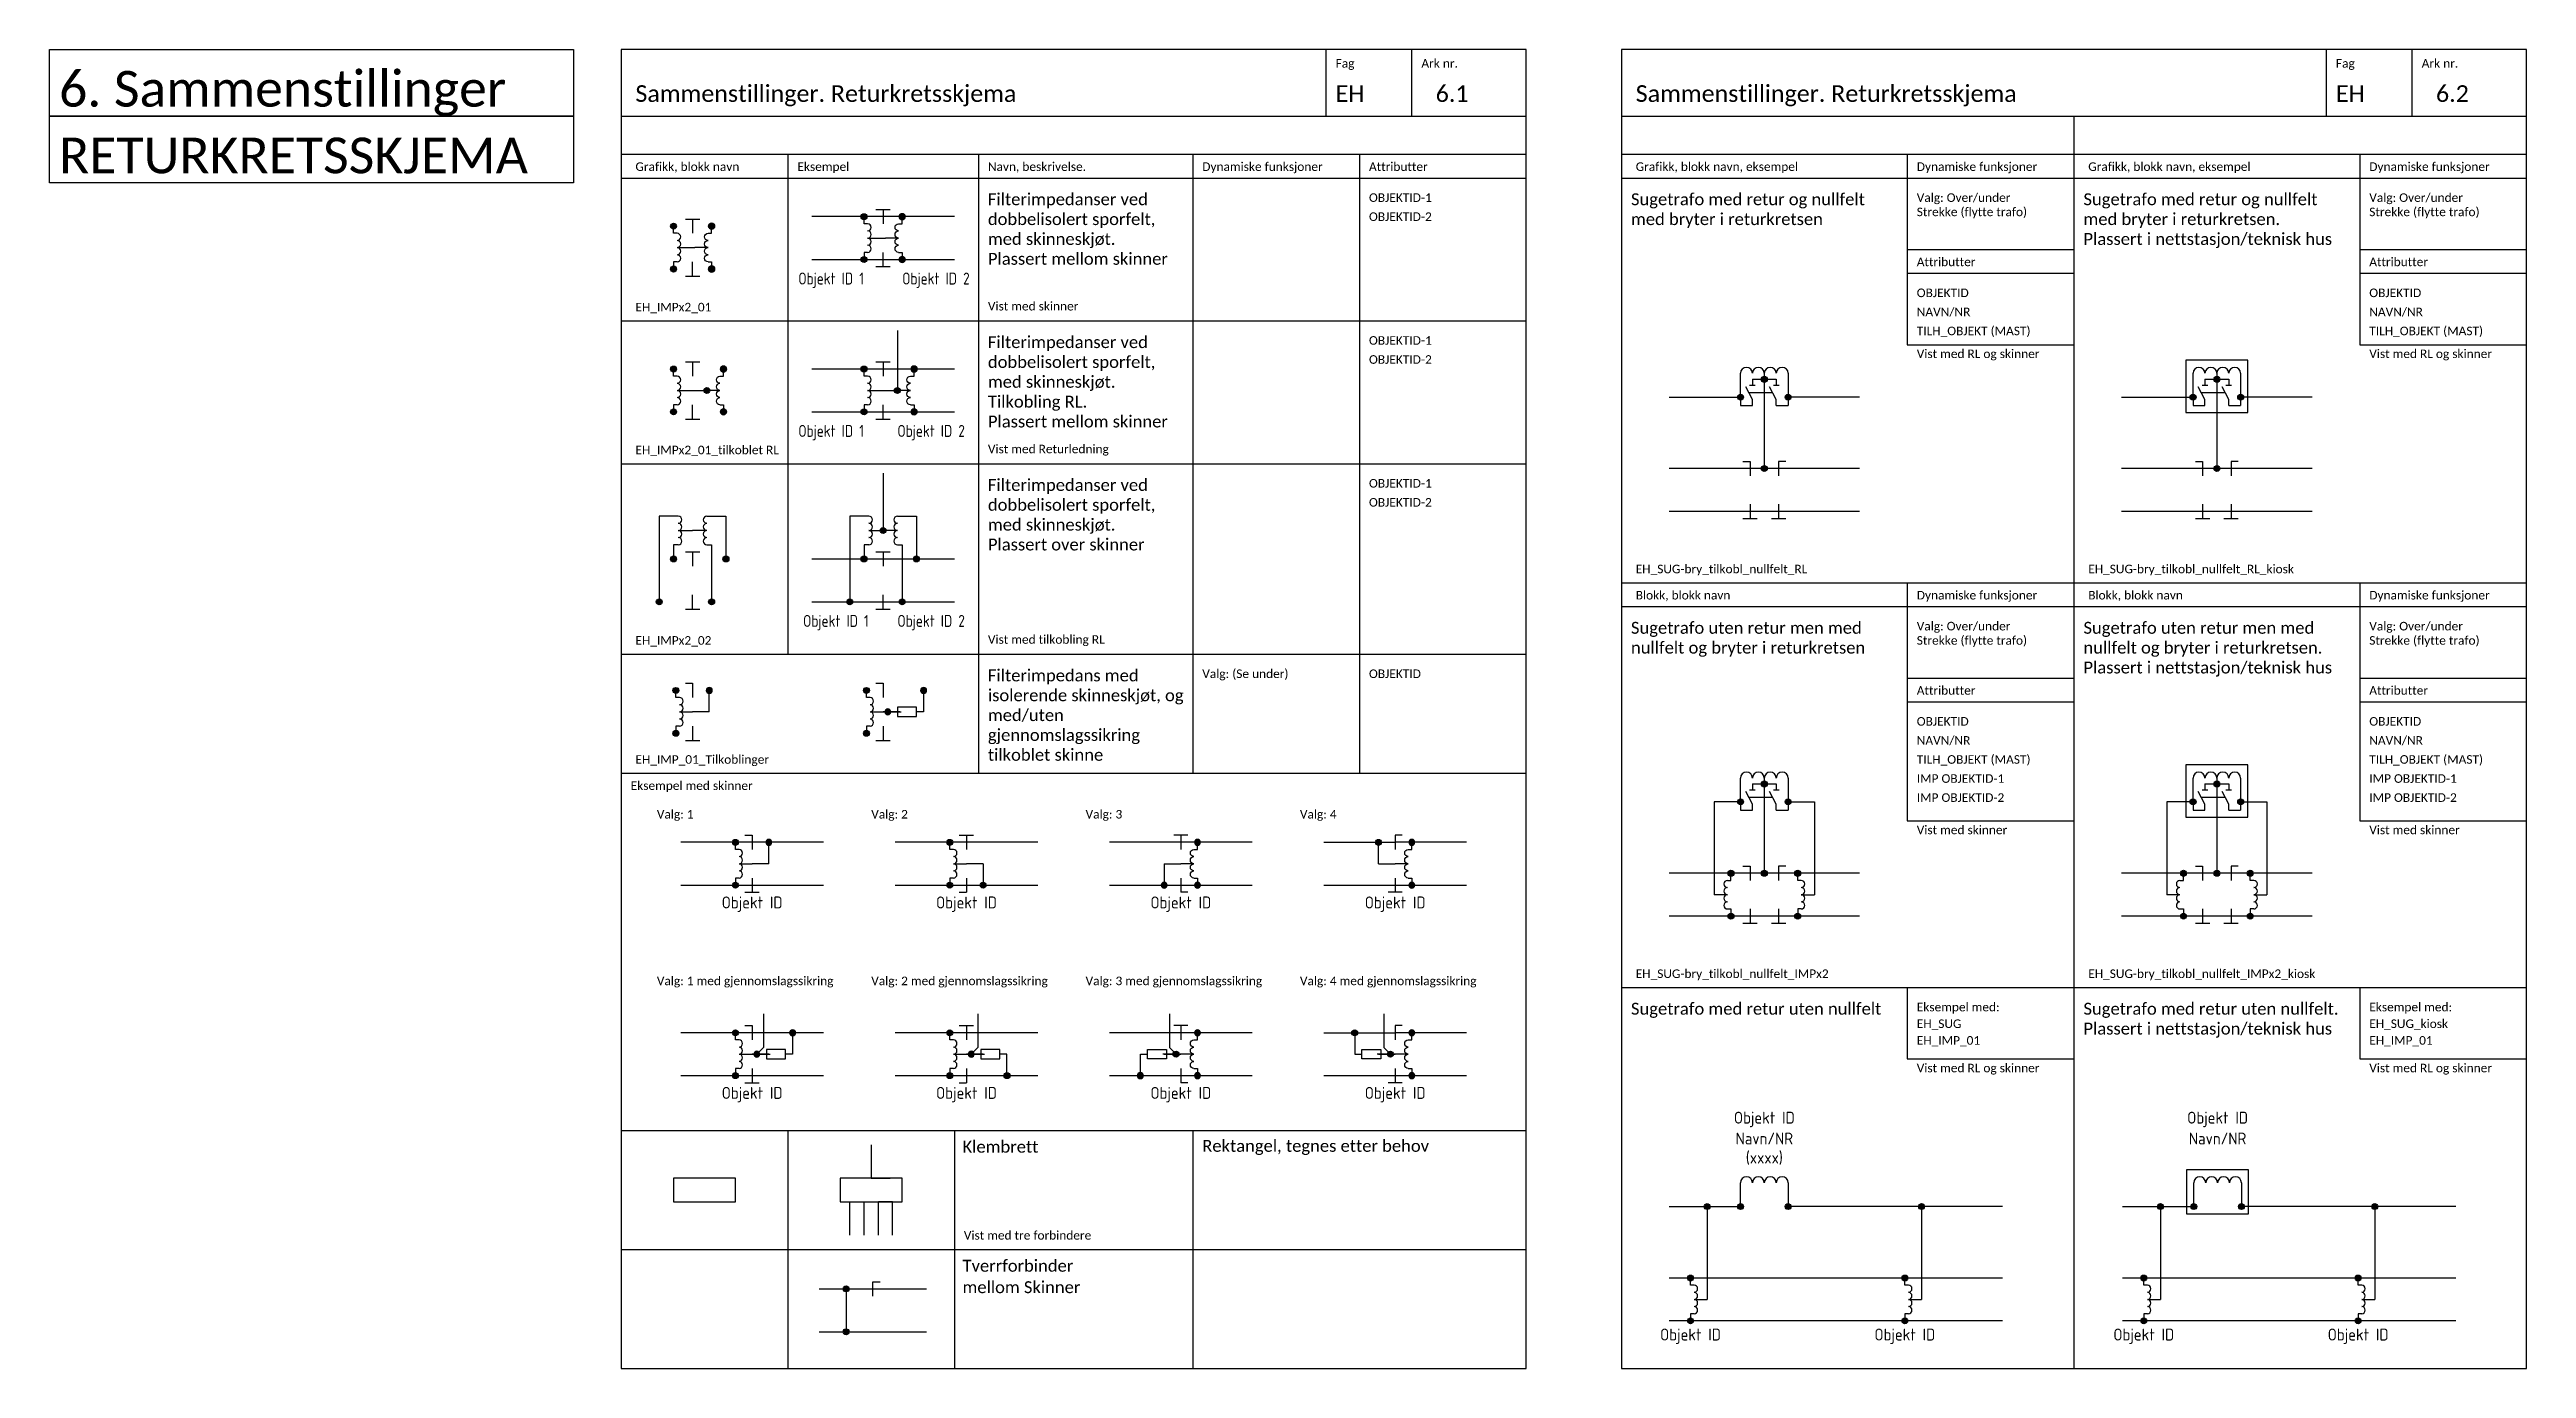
# Model space of a CAD drawing. Header units: millimetres. Extents: x -120 to 1240, y -2156 to 277.
# Drawn here: x -120 to 400, y -1535 to -1258 of the extents above; entities that cross this region are included whole.
import ezdxf
from ezdxf.enums import TextEntityAlignment as Align

# ---------------------------------------------------------------- set-up
doc = ezdxf.new("R2010")
doc.units = ezdxf.units.MM
doc.layers.add('JBTEH_ATT_OBJEKTID', color=2, linetype='Continuous', lineweight=25)
for name, color, linetype in [('JBTEH_ATT_Tekst', 2, 'Continuous'), ('JBTEH_Komponenter', 4, 'Continuous'), ('JBTEH_LED_Returledning', 4, 'RETURLEDNING'), ('JBTEH_Skinne_isolert_signal', 5, 'Continuous'), ('JBTEH_Skinne_jordet_retur', 4, 'Continuous'), ('RAMME', 5, 'Continuous'), ('RAMME SYMBOLER', 4, 'Continuous'), ('RAMME TEKST', 7, 'Continuous')]:
    doc.layers.add(name, color=color, linetype=linetype)
doc.styles.add('Calibri', font='calibri.ttf')
doc.styles.add('ISO25', font='isocp.shx', dxfattribs={"width": 0.9, "height": 2.5})
doc.linetypes.add('RETURLEDNING', pattern='A,3.2,[133,ltypeshp,S=0.5,R=0,X=0,Y=0],-1,3.2', length=7.4)

msp = doc.modelspace()

# ---------------------------------------------------------------- texts
at = {"layer": 'RAMME TEKST', "style": 'Calibri'}
for s, height, p in [('6. Sammenstillinger ', 7.5, (-118, -1270)), ('RETURKRETSSKJEMA', 7.5, (-118, -1284)), ('OBJEKTID-1', 1.8, (157, -1290)), ('OBJEKTID-2', 1.8, (157, -1294)), ('OBJEKTID', 1.8, (272, -1310)), ('OBJEKTID', 1.8, (367, -1310)), ('NAVN/NR', 1.8, (272, -1314)), ('NAVN/NR', 1.8, (367, -1314)), ('OBJEKTID-1', 1.8, (157, -1320)), ('TILH_OBJEKT (MAST)', 1.8, (272, -1318)), ('TILH_OBJEKT (MAST)', 1.8, (367, -1318)), ('OBJEKTID-2', 1.8, (157, -1324)), ('OBJEKTID-1', 1.8, (157, -1350)), ('OBJEKTID-2', 1.8, (157, -1354)), ('OBJEKTID', 1.8, (157, -1390)), ('OBJEKTID', 1.8, (272, -1400)), ('OBJEKTID', 1.8, (367, -1400)), ('NAVN/NR', 1.8, (272, -1404)), ('NAVN/NR', 1.8, (367, -1404)), ('TILH_OBJEKT (MAST)', 1.8, (272, -1408)), ('TILH_OBJEKT (MAST)', 1.8, (367, -1408)), ('IMP OBJEKTID-1', 1.8, (272, -1412)), ('IMP OBJEKTID-2', 1.8, (272, -1416)), ('IMP OBJEKTID-1', 1.8, (367, -1412)), ('IMP OBJEKTID-2', 1.8, (367, -1416)), ('Klembrett', 2.5, (71.67, -1489.68)), ('Vist med tre forbindere', 1.8, (71.95, -1507.94)), ('Tverrforbinder', 2.5, (71.67, -1514.68)), ('mellom Skinner', 2.5, (71.67, -1519.18))]:
    msp.add_text(s, height=height, dxfattribs=at).set_placement(p)
at = {"layer": 'RAMME TEKST', "linetype": 'ByBlock', "style": 'Calibri'}
for s, height, p in [('Fag', 1.8, (150, -1261.8)), ('Ark nr.', 1.8, (168, -1261.8)), ('Fag', 1.8, (360, -1261.8)), ('Ark nr.', 1.8, (378, -1261.8)), ('Sammenstillinger. Returkretsskjema', 3.5, (3, -1269)), ('EH', 3.5, (150, -1269)), ('6.1', 3.5, (171, -1269)), ('Sammenstillinger. Returkretsskjema', 3.5, (213, -1269)), ('EH', 3.5, (360, -1269)), ('6.2', 3.5, (381, -1269)), ('Grafikk, blokk navn', 1.8, (3, -1283.5)), ('Eksempel', 1.8, (37, -1283.5)), ('Navn, beskrivelse. ', 1.8, (77, -1283.5)), ('Dynamiske funksjoner', 1.8, (122, -1283.5)), ('Attributter', 1.8, (157, -1283.5)), ('Grafikk, blokk navn, eksempel', 1.8, (213, -1283.5)), ('Dynamiske funksjoner', 1.8, (272, -1283.5)), ('Grafikk, blokk navn, eksempel', 1.8, (308, -1283.5)), ('Dynamiske funksjoner', 1.8, (367, -1283.5)), ('Attributter', 1.8, (272, -1303.5)), ('Attributter', 1.8, (367, -1303.5)), ('EH_IMPx2_01', 1.8, (3, -1313)), ('EH_IMPx2_01_tilkoblet RL', 1.8, (3, -1343)), ('EH_SUG-bry_tilkobl_nullfelt_RL', 1.8, (213, -1368)), ('EH_SUG-bry_tilkobl_nullfelt_RL_kiosk', 1.8, (308, -1368)), ('Blokk, blokk navn', 1.8, (213, -1373.5)), ('Dynamiske funksjoner', 1.8, (272, -1373.5)), ('Blokk, blokk navn', 1.8, (308, -1373.5)), ('Dynamiske funksjoner', 1.8, (367, -1373.5)), ('EH_IMPx2_02', 1.8, (3, -1383)), ('Attributter', 1.8, (272, -1393.5)), ('Attributter', 1.8, (367, -1393.5)), ('EH_IMP_01_Tilkoblinger', 1.8, (3, -1408)), ('Eksempel med skinner', 1.8, (2, -1413.5)), ('Valg: 1', 1.8, (7.5, -1419.5)), ('Valg: 2', 1.8, (52.5, -1419.5)), ('Valg: 3', 1.8, (97.5, -1419.5)), ('Valg: 4', 1.8, (142.5, -1419.5)), ('Valg: 1 med gjennomslagssikring ', 1.8, (7.5, -1454.5)), ('Valg: 2 med gjennomslagssikring ', 1.8, (52.5, -1454.5)), ('Valg: 3 med gjennomslagssikring ', 1.8, (97.5, -1454.5)), ('Valg: 4 med gjennomslagssikring ', 1.8, (142.5, -1454.5)), ('EH_SUG-bry_tilkobl_nullfelt_IMPx2', 1.8, (213, -1453)), ('EH_SUG-bry_tilkobl_nullfelt_IMPx2_kiosk', 1.8, (308, -1453)), ('Eksempel med:', 1.8, (272, -1460)), ('Eksempel med:', 1.8, (367, -1460)), ('EH_SUG', 1.8, (272, -1463.5)), ('EH_IMP_01 ', 1.8, (272, -1467)), ('EH_SUG_kiosk', 1.8, (367, -1463.5)), ('EH_IMP_01 ', 1.8, (367, -1467))]:
    msp.add_text(s, height=height, dxfattribs=at).set_placement(p)
at = {"layer": 'RAMME TEKST', "attachment_point": 1, "style": 'Calibri'}
for s, insert, char_height, width in [('Filterimpedanser ved dobbelisolert sporfelt, med skinneskjøt. \\PPlassert mellom skinner', (77, -1288.2), 2.5, 43), ('Sugetrafo med retur og nullfelt med bryter i returkretsen', (212, -1288.2), 2.5, 52), ('Valg: Over/under\\PStrekke (flytte trafo)', (272, -1288.2), 1.8, 33), ('Sugetrafo med retur og nullfelt med bryter i returkretsen.\\PPlassert i nettstasjon/teknisk hus', (307, -1288.2), 2.5, 53.1776), ('Valg: Over/under\\PStrekke (flytte trafo)', (367, -1288.2), 1.8, 33), ('Filterimpedanser ved dobbelisolert sporfelt, med skinneskjøt.\\PTilkobling RL.\\PPlassert mellom skinner', (77, -1318.2), 2.5, 43), ('Filterimpedanser ved dobbelisolert sporfelt, med skinneskjøt. \\PPlassert over skinner', (77, -1348.2), 2.5, 43), ('Sugetrafo uten retur men med nullfelt og bryter i returkretsen', (212, -1378.2), 2.5, 52), ('Sugetrafo uten retur men med nullfelt og bryter i returkretsen.\\PPlassert i nettstasjon/teknisk hus', (307, -1378.2), 2.5, 55.8841), ('Valg: Over/under\\PStrekke (flytte trafo)', (272, -1378.2), 1.8, 33), ('Valg: Over/under\\PStrekke (flytte trafo)', (367, -1378.2), 1.8, 33), ('Filterimpedans med isolerende skinneskjøt, og med/uten gjennomslagssikring tilkoblet skinne', (77, -1388.2), 2.5, 42), ('Valg: (Se under)', (122, -1388.2), 1.8, 33), ('Sugetrafo med retur uten nullfelt', (212, -1458.2), 2.5, 52), ('Sugetrafo med retur uten nullfelt. \\PPlassert i nettstasjon/teknisk hus', (307, -1458.2), 2.5, 56.1834)]:
    msp.add_mtext(s, dxfattribs=dict(at, insert=insert, char_height=char_height, width=width))
at = {"layer": 'RAMME TEKST', "linetype": 'ByBlock', "attachment_point": 1, "style": 'Calibri'}
for s, width, insert, char_height in [('Vist med skinner', 30.7302, (77, -1311), 1.8), ('Vist med RL og skinner', 30.7302, (272, -1321), 1.8), ('Vist med RL og skinner', 30.7302, (367, -1321), 1.8), ('Vist med Returledning', 30.7302, (77, -1341), 1.8), ('Vist med tilkobling RL', 30.7302, (77, -1381), 1.8), ('Vist med skinner', 30.7302, (272, -1421), 1.8), ('Vist med skinner', 30.7302, (367, -1421), 1.8), ('Vist med RL og skinner', 30.7302, (272, -1471), 1.8), ('Vist med RL og skinner', 30.7302, (367, -1471), 1.8), ('Rektangel, tegnes etter behov', 56.0567, (122, -1487), 2.5)]:
    msp.add_mtext_dynamic_manual_height_columns(s, width=width, gutter_width=6.5, heights=[0], dxfattribs=dict(at, insert=insert, char_height=char_height))

# ---------------------------------------------------------------- blocks, each defined once
blk = doc.blocks.new('EH_Koblingspunkt')
h = blk.add_hatch(color=256)
h.dxf.hatch_style = 1
edge = h.paths.add_edge_path()
edge.add_arc((0, 0), 0.625, 0, 360)
blk.add_circle((0, 0), 0.625)
blk = doc.blocks.new('EH_IMP_01')
for p, q in [((0, 7.5), (0, 9)), ((0.75, 7.5), (0, 7.5)), ((0.75, 1.5), (0, 1.5)), ((0, 1.5), (0, 0)), ((0.75, 4.5), (3.5, 4.5))]:
    blk.add_line(p, q)
at = {"linetype": 'ByBlock'}
blk.add_lwpolyline([(0, 0.75), (0, 0)], dxfattribs=at)
for centre in [(0.75, 6.75), (0.75, 5.25), (0.75, 3.75), (0.75, 2.25)]:
    blk.add_arc(centre, 0.75, 270, 90)
for p in [(0, 9), (0, 0)]:
    blk.add_blockref('EH_Koblingspunkt', p)
at = {"layer": 'JBTEH_ATT_OBJEKTID', "style": 'ISO25', "flags": 4}
blk.add_attdef('OBJEKTID', text='', height=2.5, dxfattribs=at).set_placement((0, -3.25), align=Align.MIDDLE)
blk = doc.blocks.new('*U79')
for p, q in [((-5, 0), (-5, 5)), ((5, 5), (5, 0))]:
    blk.add_line(p, q)
for centre in [(-3.75, 5), (-1.25, 5), (1.25, 5), (3.75, 5)]:
    blk.add_arc(centre, 1.25, 0, 180)
at = {"layer": 'JBTEH_ATT_OBJEKTID', "style": 'ISO25', "flags": 4}
blk.add_attdef('OBJEKTID', text='', height=2.5, dxfattribs=at).set_placement((0, 18.3), align=Align.MIDDLE)
at = {"layer": 'JBTEH_ATT_Tekst', "style": 'ISO25', "flags": 4}
for tag, p in [('TILH_OBJEKT', (0, 10.3)), ('NAVN/NR', (0, 14.3))]:
    blk.add_attdef(tag, text='', height=2.5, dxfattribs=at).set_placement(p, align=Align.MIDDLE)
blk = doc.blocks.new('*U65')
for p, q in [((-5, 15), (-5, 20)), ((-3.3, 16), (1.7, 16)), ((-3.1, 17.5), (-1.9, 17.5)), ((-2.5, 18.75), (2.5, 18.75)), ((-2.5, 18.75), (-2.5, 17.5)), ((0, 20), (0, 18.75)), ((0, 18.75), (0, 0)), ((1.9, 17.5), (3.1, 17.5)), ((2.5, 18.75), (2.5, 17.5)), ((5, 20), (5, 15)), ((-5, 15), (-5, 13.25)), ((-5, 13.25), (-2.5, 13.25)), ((-2.5, 13.25), (-2.5, 14.5)), ((2.5, 13.25), (2.5, 14.5)), ((2.5, 13.25), (5, 13.25)), ((5, 15), (5, 13.25)), ((-7, -1.5), (-7, 0)), ((-4.5, 1.5), (-3, 1.5)), ((-3, 1.5), (-3, -1.5)), ((3, 0), (-3, 0)), ((4.5, 1.5), (3, 1.5)), ((3, 1.5), (3, -1.5)), ((7, -1.5), (7, 0)), ((-7.75, -4.5), (-10.5, -4.5)), ((-7.75, -1.5), (-7, -1.5)), ((7.75, -1.5), (7, -1.5)), ((7.75, -4.5), (10.5, -4.5)), ((-7.75, -7.5), (-7, -7.5)), ((-7, -7.5), (-7, -9)), ((-3, -7.5), (-3, -10.5)), ((3, -7.5), (3, -10.5)), ((7.75, -7.5), (7, -7.5)), ((7, -7.5), (7, -9)), ((-4.5, -10.5), (-1.5, -10.5)), ((1.5, -10.5), (4.5, -10.5))]:
    blk.add_line(p, q)
at = {"color": 5}
for p, q in [((-2.5, 14.5), (-3.91, 17.15)), ((2.5, 14.5), (1.09, 17.15))]:
    blk.add_line(p, q, dxfattribs=at)
blk.add_lwpolyline([(-6.5, 11.75), (6.5, 11.75), (6.5, 22.75), (-6.5, 22.75)], close=True)
for centre, radius, start, end in [((-3.75, 20), 1.25, 0, 180), ((-1.25, 20), 1.25, 0, 180), ((1.25, 20), 1.25, 0, 180), ((3.75, 20), 1.25, 0, 180), ((-7.75, -2.25), 0.75, 90, 270), ((-7.75, -3.75), 0.75, 90, 270), ((-7.75, -5.25), 0.75, 90, 270), ((7.75, -2.25), 0.75, 270, 90), ((7.75, -3.75), 0.75, 270, 90), ((7.75, -5.25), 0.75, 270, 90), ((-7.75, -6.75), 0.75, 90, 270), ((7.75, -6.75), 0.75, 270, 90)]:
    blk.add_arc(centre, radius, start, end)
at = {"layer": 'JBTEH_LED_Returledning', "flags": 128}
for points in [[(-5, 15), (-10.5, 15), (-10.5, -4.5)], [(5, 15), (10.5, 15), (10.5, -4.5)]]:
    blk.add_lwpolyline(points, dxfattribs=at)
for p in [(-5, 15), (0, 18.75), (5, 15), (-7, 0), (0, 0), (7, 0), (-7, -9), (7, -9)]:
    blk.add_blockref('EH_Koblingspunkt', p)
at = {"layer": 'JBTEH_ATT_OBJEKTID', "style": 'ISO25', "flags": 4}
blk.add_attdef('OBJEKTID', text='', height=2.5, dxfattribs=at).set_placement((0, 33.3), align=Align.MIDDLE)
at = {"layer": 'JBTEH_ATT_OBJEKTID', "style": 'ISO25'}
blk.add_attdef('OBJEKTID-1', text='', height=2.5, dxfattribs=at).set_placement((-7, -14.25), align=Align.MIDDLE_RIGHT)
blk.add_attdef('OBJEKTID-2', text='', height=2.5, dxfattribs=at).set_placement((7, -14.25), align=Align.MIDDLE_LEFT)
at = {"layer": 'JBTEH_ATT_Tekst', "style": 'ISO25', "flags": 4}
for tag, p in [('TILH_OBJEKT', (0, 25.3)), ('NAVN/NR', (0, 29.3))]:
    blk.add_attdef(tag, text='', height=2.5, dxfattribs=at).set_placement(p, align=Align.MIDDLE)
blk = doc.blocks.new('*U82')
for p, q in [((-5, 15), (-5, 20)), ((-3.3, 16), (1.7, 16)), ((-3.1, 17.5), (-1.9, 17.5)), ((-2.5, 18.75), (2.5, 18.75)), ((-2.5, 18.75), (-2.5, 17.5)), ((0, 20), (0, 18.75)), ((0, 18.75), (0, 0)), ((1.9, 17.5), (3.1, 17.5)), ((2.5, 18.75), (2.5, 17.5)), ((5, 20), (5, 15)), ((-5, 15), (-5, 13.25)), ((-5, 13.25), (-2.5, 13.25)), ((-2.5, 13.25), (-2.5, 14.5)), ((2.5, 13.25), (2.5, 14.5)), ((2.5, 13.25), (5, 13.25)), ((5, 15), (5, 13.25)), ((-7, -1.5), (-7, 0)), ((-4.5, 1.5), (-3, 1.5)), ((-3, 1.5), (-3, -1.5)), ((3, 0), (-3, 0)), ((4.5, 1.5), (3, 1.5)), ((3, 1.5), (3, -1.5)), ((7, -1.5), (7, 0)), ((-7.75, -4.5), (-10.5, -4.5)), ((-7.75, -1.5), (-7, -1.5)), ((7.75, -1.5), (7, -1.5)), ((7.75, -4.5), (10.5, -4.5)), ((-7.75, -7.5), (-7, -7.5)), ((-7, -7.5), (-7, -9)), ((-3, -7.5), (-3, -10.5)), ((3, -7.5), (3, -10.5)), ((7.75, -7.5), (7, -7.5)), ((7, -7.5), (7, -9)), ((-4.5, -10.5), (-1.5, -10.5)), ((1.5, -10.5), (4.5, -10.5))]:
    blk.add_line(p, q)
at = {"color": 5}
for p, q in [((-2.5, 14.5), (-3.91, 17.15)), ((2.5, 14.5), (1.09, 17.15))]:
    blk.add_line(p, q, dxfattribs=at)
for centre, radius, start, end in [((-3.75, 20), 1.25, 0, 180), ((-1.25, 20), 1.25, 0, 180), ((1.25, 20), 1.25, 0, 180), ((3.75, 20), 1.25, 0, 180), ((-7.75, -2.25), 0.75, 90, 270), ((-7.75, -3.75), 0.75, 90, 270), ((-7.75, -5.25), 0.75, 90, 270), ((7.75, -2.25), 0.75, 270, 90), ((7.75, -3.75), 0.75, 270, 90), ((7.75, -5.25), 0.75, 270, 90), ((-7.75, -6.75), 0.75, 90, 270), ((7.75, -6.75), 0.75, 270, 90)]:
    blk.add_arc(centre, radius, start, end)
at = {"layer": 'JBTEH_LED_Returledning', "flags": 128}
for points in [[(-5, 15), (-10.5, 15), (-10.5, -4.5)], [(5, 15), (10.5, 15), (10.5, -4.5)]]:
    blk.add_lwpolyline(points, dxfattribs=at)
for p in [(-5, 15), (0, 18.75), (5, 15), (-7, 0), (0, 0), (7, 0), (-7, -9), (7, -9)]:
    blk.add_blockref('EH_Koblingspunkt', p)
at = {"layer": 'JBTEH_ATT_OBJEKTID', "style": 'ISO25', "flags": 4}
blk.add_attdef('OBJEKTID', text='', height=2.5, dxfattribs=at).set_placement((0, 33.3), align=Align.MIDDLE)
at = {"layer": 'JBTEH_ATT_OBJEKTID', "style": 'ISO25'}
blk.add_attdef('OBJEKTID-1', text='', height=2.5, dxfattribs=at).set_placement((-7, -14.25), align=Align.MIDDLE_RIGHT)
blk.add_attdef('OBJEKTID-2', text='', height=2.5, dxfattribs=at).set_placement((7, -14.25), align=Align.MIDDLE_LEFT)
at = {"layer": 'JBTEH_ATT_Tekst', "style": 'ISO25', "flags": 4}
for tag, p in [('TILH_OBJEKT', (0, 25.3)), ('NAVN/NR', (0, 29.3))]:
    blk.add_attdef(tag, text='', height=2.5, dxfattribs=at).set_placement(p, align=Align.MIDDLE)
blk = doc.blocks.new('*U103')
for p, q in [((-5, 15), (-5, 20)), ((-2.5, 14.5), (-3.91, 17.15)), ((-3.3, 16), (1.7, 16)), ((-3.1, 17.5), (-1.9, 17.5)), ((-2.5, 18.75), (2.5, 18.75)), ((-2.5, 18.75), (-2.5, 17.5)), ((0, 20), (0, 18.75)), ((0, 18.75), (0, 0)), ((2.5, 14.5), (1.09, 17.15)), ((1.9, 17.5), (3.1, 17.5)), ((2.5, 18.75), (2.5, 17.5)), ((5, 20), (5, 15)), ((-5, 15), (-5, 13.25)), ((-5, 13.25), (-2.5, 13.25)), ((-2.5, 13.25), (-2.5, 14.5)), ((2.5, 13.25), (2.5, 14.5)), ((2.5, 13.25), (5, 13.25)), ((5, 15), (5, 13.25)), ((-4.5, 1.5), (-3, 1.5)), ((-3, 1.5), (-3, -1.5)), ((3, 0), (-3, 0)), ((4.5, 1.5), (3, 1.5)), ((3, 1.5), (3, -1.5)), ((-3, -7.5), (-3, -10.5)), ((3, -7.5), (3, -10.5)), ((-4.5, -10.5), (-1.5, -10.5)), ((1.5, -10.5), (4.5, -10.5))]:
    blk.add_line(p, q)
blk.add_lwpolyline([(-6.5, 11.75), (6.5, 11.75), (6.5, 22.75), (-6.5, 22.75)], close=True)
for centre in [(-3.75, 20), (-1.25, 20), (1.25, 20), (3.75, 20)]:
    blk.add_arc(centre, 1.25, 0, 180)
for p in [(-5, 15), (0, 18.75), (5, 15), (0, 0)]:
    blk.add_blockref('EH_Koblingspunkt', p)
at = {"layer": 'JBTEH_ATT_OBJEKTID', "style": 'ISO25', "flags": 4}
blk.add_attdef('OBJEKTID', text='', height=2.5, dxfattribs=at).set_placement((0, 33.3), align=Align.MIDDLE)
at = {"layer": 'JBTEH_ATT_Tekst', "style": 'ISO25', "flags": 4}
for tag, p in [('TILH_OBJEKT', (0, 25.3)), ('NAVN/NR', (0, 29.3))]:
    blk.add_attdef(tag, text='', height=2.5, dxfattribs=at).set_placement(p, align=Align.MIDDLE)
blk = doc.blocks.new('*U102')
for p, q in [((-5, 15), (-5, 20)), ((-2.5, 14.5), (-3.91, 17.15)), ((-3.3, 16), (1.7, 16)), ((-3.1, 17.5), (-1.9, 17.5)), ((-2.5, 18.75), (2.5, 18.75)), ((-2.5, 18.75), (-2.5, 17.5)), ((0, 20), (0, 18.75)), ((0, 18.75), (0, 0)), ((2.5, 14.5), (1.09, 17.15)), ((1.9, 17.5), (3.1, 17.5)), ((2.5, 18.75), (2.5, 17.5)), ((5, 20), (5, 15)), ((-5, 15), (-5, 13.25)), ((-5, 13.25), (-2.5, 13.25)), ((-2.5, 13.25), (-2.5, 14.5)), ((2.5, 13.25), (2.5, 14.5)), ((2.5, 13.25), (5, 13.25)), ((5, 15), (5, 13.25)), ((-4.5, 1.5), (-3, 1.5)), ((-3, 1.5), (-3, -1.5)), ((3, 0), (-3, 0)), ((4.5, 1.5), (3, 1.5)), ((3, 1.5), (3, -1.5)), ((-3, -7.5), (-3, -10.5)), ((3, -7.5), (3, -10.5)), ((-4.5, -10.5), (-1.5, -10.5)), ((1.5, -10.5), (4.5, -10.5))]:
    blk.add_line(p, q)
for centre in [(-3.75, 20), (-1.25, 20), (1.25, 20), (3.75, 20)]:
    blk.add_arc(centre, 1.25, 0, 180)
for p in [(-5, 15), (0, 18.75), (5, 15), (0, 0)]:
    blk.add_blockref('EH_Koblingspunkt', p)
at = {"layer": 'JBTEH_ATT_OBJEKTID', "style": 'ISO25', "flags": 4}
blk.add_attdef('OBJEKTID', text='', height=2.5, dxfattribs=at).set_placement((0, 33.3), align=Align.MIDDLE)
at = {"layer": 'JBTEH_ATT_Tekst', "style": 'ISO25', "flags": 4}
for tag, p in [('TILH_OBJEKT', (0, 25.3)), ('NAVN/NR', (0, 29.3))]:
    blk.add_attdef(tag, text='', height=2.5, dxfattribs=at).set_placement(p, align=Align.MIDDLE)
blk = doc.blocks.new('EH_IMPx2_02')
for p, q in [((-3, 18), (-7, 18)), ((-7, 18), (-7, 0)), ((3, 18), (7, 18)), ((7, 18), (7, 9)), ((-3, 12), (-4, 12)), ((-4, 12), (-4, 9)), ((-3, 15), (0, 15)), ((-1.5, 10.5), (1.5, 10.5)), ((3, 15), (0, 15)), ((0, 10.5), (0, 7.5)), ((3, 12), (4, 12)), ((4, 12), (4, 0)), ((-7, 9), (-7, 0)), ((0, -1.5), (0, 1.5)), ((-1.5, -1.5), (1.5, -1.5))]:
    blk.add_line(p, q)
for centre, start, end in [((-3, 17.25), 270, 90), ((-3, 15.75), 270, 90), ((3, 17.25), 90, 270), ((3, 15.75), 90, 270), ((-3, 14.25), 270, 90), ((-3, 12.75), 270, 90), ((3, 14.25), 90, 270), ((3, 12.75), 90, 270)]:
    blk.add_arc(centre, 0.75, start, end)
for p in [(-4, 9), (-4, 9), (7, 9), (-7, 0), (-7, 0), (4, 0)]:
    blk.add_blockref('EH_Koblingspunkt', p)
at = {"layer": 'JBTEH_ATT_OBJEKTID', "style": 'ISO25'}
blk.add_attdef('OBJEKTID-1', text='', height=2.5, dxfattribs=at).set_placement((-3, -5.25), align=Align.RIGHT)
blk.add_attdef('OBJEKTID-2', (3, -5.25), '', height=2.5, dxfattribs=at)
blk = doc.blocks.new('EH_IMPx2_01')
for p, q in [((-1.5, 10.5), (1.5, 10.5)), ((0, 10.5), (0, 7.5)), ((-0.5, 4.5), (0.5, 4.5)), ((0, -1.5), (0, 1.5)), ((-1.5, -1.5), (1.5, -1.5))]:
    blk.add_line(p, q)
for name, p in [('EH_IMP_01', (-4, 0)), ('EH_Koblingspunkt', (-4, 9)), ('EH_Koblingspunkt', (4, 9)), ('EH_Koblingspunkt', (-4, 0)), ('EH_Koblingspunkt', (4, 0))]:
    blk.add_blockref(name, p)
at = {"xscale": -1}
blk.add_blockref('EH_IMP_01', (4, 0), dxfattribs=at)
at = {"layer": 'JBTEH_ATT_OBJEKTID', "style": 'ISO25'}
blk.add_attdef('OBJEKTID-1', text='', height=2.5, dxfattribs=at).set_placement((-4, -5.25), align=Align.RIGHT)
blk.add_attdef('OBJEKTID-2', (4, -5.25), '', height=2.5, dxfattribs=at)
blk = doc.blocks.new('EH_IMPx2_01_tilkoblet RL')
for p, q in [((-1.5, 10.5), (1.5, 10.5)), ((0, 10.5), (0, 7.5)), ((-0.5, 4.5), (3, 4.5)), ((0, -1.5), (0, 1.5)), ((-1.5, -1.5), (1.5, -1.5))]:
    blk.add_line(p, q)
for name, p in [('EH_IMP_01', (-4, 0)), ('EH_Koblingspunkt', (-4, 9)), ('EH_Koblingspunkt', (6.5, 9)), ('EH_Koblingspunkt', (-4, 0)), ('EH_Koblingspunkt', (3, 4.5)), ('EH_Koblingspunkt', (6.5, 0))]:
    blk.add_blockref(name, p)
at = {"xscale": -1}
blk.add_blockref('EH_IMP_01', (6.5, 0), dxfattribs=at)
at = {"layer": 'JBTEH_ATT_OBJEKTID', "style": 'ISO25'}
blk.add_attdef('OBJEKTID-1', text='', height=2.5, dxfattribs=at).set_placement((-4, -5.25), align=Align.RIGHT)
blk.add_attdef('OBJEKTID-2', (3, -5.25), '', height=2.5, dxfattribs=at)
blk = doc.blocks.new('EH_Gjennomslagssikring')
for p, q in [((-1, 7), (-1, 3)), ((1, 7), (-1, 7)), ((1, 3), (1, 7)), ((-1, 3), (1, 3)), ((0, 3), (0, 3.8)), ((0, 0), (0, 3))]:
    blk.add_line(p, q)
blk.add_solid([(0.8, 3.8), (-0.8, 3.8), (0, 5.4), (0.8, 3.8)])
blk = doc.blocks.new('*U114')
for p, q in [((-1.5, 10.5), (0, 10.5)), ((0, 10.5), (0, 7.5)), ((8.5, 9), (8.5, 4.5)), ((3.5, 4.5), (0, 4.5)), ((0, 1.5), (0, -1.5)), ((8.5, 4.5), (7, 4.5)), ((-1.5, -1.5), (0, -1.5)), ((0, -1.5), (1.5, -1.5))]:
    blk.add_line(p, q)
for name, p in [('EH_IMP_01', (-3.5, 0)), ('EH_Koblingspunkt', (-3.5, 9)), ('EH_Koblingspunkt', (-3.5, 0))]:
    blk.add_blockref(name, p)
at = {"rotation": 270}
blk.add_blockref('EH_Gjennomslagssikring', (0, 4.5), dxfattribs=at)
at = {"xscale": -1, "rotation": 180}
for p in [(8.5, 9), (1, 4.5)]:
    blk.add_blockref('EH_Koblingspunkt', p, dxfattribs=at)
at = {"layer": 'JBTEH_ATT_OBJEKTID', "style": 'ISO25', "flags": 4}
blk.add_attdef('OBJEKTID', text='', height=2.5, dxfattribs=at).set_placement((0, -4), align=Align.MIDDLE)
blk = doc.blocks.new('*U115')
for p, q in [((-1.5, 10.5), (0, 10.5)), ((0, 10.5), (1.5, 10.5)), ((0, 10.5), (0, 7.5)), ((3.5, 4.5), (0, 4.5)), ((0, 1.5), (0, -1.5)), ((8.5, 4.5), (7, 4.5)), ((8.5, 0), (8.5, 4.5)), ((-1.5, -1.5), (0, -1.5))]:
    blk.add_line(p, q)
for name, p in [('EH_IMP_01', (-3.5, 0)), ('EH_Koblingspunkt', (-3.5, 9)), ('EH_Koblingspunkt', (-3.5, 0)), ('EH_Koblingspunkt', (8.5, 0))]:
    blk.add_blockref(name, p)
at = {"rotation": 270}
blk.add_blockref('EH_Gjennomslagssikring', (0, 4.5), dxfattribs=at)
at = {"xscale": -1, "rotation": 180}
blk.add_blockref('EH_Koblingspunkt', (1, 4.5), dxfattribs=at)
at = {"layer": 'JBTEH_ATT_OBJEKTID', "style": 'ISO25', "flags": 4}
blk.add_attdef('OBJEKTID', text='', height=2.5, dxfattribs=at).set_placement((0, -4), align=Align.MIDDLE)
blk = doc.blocks.new('*U117')
for p, q in [((1.5, 10.5), (0, 10.5)), ((0, 10.5), (0, 7.5)), ((-8.5, 9), (-8.5, 4.5)), ((-8.5, 4.5), (-7, 4.5)), ((-3.5, 4.5), (0, 4.5)), ((0, 1.5), (0, -1.5)), ((0, -1.5), (-1.5, -1.5)), ((1.5, -1.5), (0, -1.5))]:
    blk.add_line(p, q)
at = {"rotation": 180.0000000000087}
for p in [(-8.5, 9), (-1, 4.5)]:
    blk.add_blockref('EH_Koblingspunkt', p, dxfattribs=at)
at = {"xscale": -1}
for name, p, rotation in [('EH_Gjennomslagssikring', (0, 4.5), 90.00000000000873), ('EH_IMP_01', (3.5, 0), 8.633094239485217e-12), ('EH_Koblingspunkt', (3.5, 9), 8.633094239485217e-12), ('EH_Koblingspunkt', (3.5, 0), 8.633094239485217e-12)]:
    blk.add_blockref(name, p, dxfattribs=dict(at, rotation=rotation))
at = {"layer": 'JBTEH_ATT_OBJEKTID', "style": 'ISO25', "flags": 4}
blk.add_attdef('OBJEKTID', text='', height=2.5, dxfattribs=at).set_placement((0, -4), align=Align.MIDDLE)
blk = doc.blocks.new('*U116')
for p, q in [((0, 10.5), (-1.5, 10.5)), ((1.5, 10.5), (0, 10.5)), ((0, 10.5), (0, 7.5)), ((-8.5, 0), (-8.5, 4.5)), ((-8.5, 4.5), (-7, 4.5)), ((-3.5, 4.5), (0, 4.5)), ((0, 1.5), (0, -1.5)), ((1.5, -1.5), (0, -1.5))]:
    blk.add_line(p, q)
at = {"xscale": -1}
for name, p, rotation in [('EH_Gjennomslagssikring', (0, 4.5), 90.00000000000873), ('EH_IMP_01', (3.5, 0), 8.633094239485217e-12), ('EH_Koblingspunkt', (3.5, 9), 8.633094239485217e-12), ('EH_Koblingspunkt', (-8.5, 0), 8.633094239485217e-12), ('EH_Koblingspunkt', (3.5, 0), 8.633094239485217e-12)]:
    blk.add_blockref(name, p, dxfattribs=dict(at, rotation=rotation))
at = {"rotation": 180.0000000000087}
blk.add_blockref('EH_Koblingspunkt', (-1, 4.5), dxfattribs=at)
at = {"layer": 'JBTEH_ATT_OBJEKTID', "style": 'ISO25', "flags": 4}
blk.add_attdef('OBJEKTID', text='', height=2.5, dxfattribs=at).set_placement((0, -4), align=Align.MIDDLE)
blk = doc.blocks.new('*U113')
for p, q in [((-1.5, 10.5), (0, 10.5)), ((0, 10.5), (0, 7.5)), ((3.5, 4.5), (3.5, 9)), ((3.5, 4.5), (0, 4.5)), ((0, 1.5), (0, -1.5)), ((-1.5, -1.5), (0, -1.5)), ((0, -1.5), (1.5, -1.5))]:
    blk.add_line(p, q)
for name, p in [('EH_IMP_01', (-3.5, 0)), ('EH_Koblingspunkt', (-3.5, 9)), ('EH_Koblingspunkt', (-3.5, 0))]:
    blk.add_blockref(name, p)
at = {"xscale": -1, "rotation": 180}
blk.add_blockref('EH_Koblingspunkt', (3.5, 9), dxfattribs=at)
at = {"layer": 'JBTEH_ATT_OBJEKTID', "style": 'ISO25', "flags": 4}
blk.add_attdef('OBJEKTID', text='', height=2.5, dxfattribs=at).set_placement((0, -4), align=Align.MIDDLE)
blk = doc.blocks.new('*U118')
for p, q in [((-1.5, 10.5), (0, 10.5)), ((0, 10.5), (1.5, 10.5)), ((0, 10.5), (0, 7.5)), ((3.5, 4.5), (0, 4.5)), ((0, 1.5), (0, -1.5)), ((3.5, 4.5), (3.5, 0)), ((-1.5, -1.5), (0, -1.5))]:
    blk.add_line(p, q)
for name, p in [('EH_IMP_01', (-3.5, 0)), ('EH_Koblingspunkt', (-3.5, 9)), ('EH_Koblingspunkt', (-3.5, 0)), ('EH_Koblingspunkt', (3.5, 0))]:
    blk.add_blockref(name, p)
at = {"layer": 'JBTEH_ATT_OBJEKTID', "style": 'ISO25', "flags": 4}
blk.add_attdef('OBJEKTID', text='', height=2.5, dxfattribs=at).set_placement((0, -4), align=Align.MIDDLE)
blk = doc.blocks.new('*U120')
for p, q in [((1.5, 10.5), (0, 10.5)), ((0, 10.5), (0, 7.5)), ((-3.5, 4.5), (-3.5, 9)), ((-3.5, 4.5), (0, 4.5)), ((0, 1.5), (0, -1.5)), ((0, -1.5), (-1.5, -1.5)), ((1.5, -1.5), (0, -1.5))]:
    blk.add_line(p, q)
at = {"rotation": 180.0000000000087}
blk.add_blockref('EH_Koblingspunkt', (-3.5, 9), dxfattribs=at)
at = {"xscale": -1, "rotation": 8.633094239485217e-12}
for name, p in [('EH_IMP_01', (3.5, 0)), ('EH_Koblingspunkt', (3.5, 9)), ('EH_Koblingspunkt', (3.5, 0))]:
    blk.add_blockref(name, p, dxfattribs=at)
at = {"layer": 'JBTEH_ATT_OBJEKTID', "style": 'ISO25', "flags": 4}
blk.add_attdef('OBJEKTID', text='', height=2.5, dxfattribs=at).set_placement((0, -4), align=Align.MIDDLE)
blk = doc.blocks.new('*U119')
for p, q in [((0, 10.5), (-1.5, 10.5)), ((1.5, 10.5), (0, 10.5)), ((0, 10.5), (0, 7.5)), ((-3.5, 4.5), (-3.5, 0)), ((-3.5, 4.5), (0, 4.5)), ((0, 1.5), (0, -1.5)), ((1.5, -1.5), (0, -1.5))]:
    blk.add_line(p, q)
at = {"xscale": -1, "rotation": 8.633094239485217e-12}
for name, p in [('EH_IMP_01', (3.5, 0)), ('EH_Koblingspunkt', (3.5, 9)), ('EH_Koblingspunkt', (-3.5, 0)), ('EH_Koblingspunkt', (3.5, 0))]:
    blk.add_blockref(name, p, dxfattribs=at)
at = {"layer": 'JBTEH_ATT_OBJEKTID', "style": 'ISO25', "flags": 4}
blk.add_attdef('OBJEKTID', text='', height=2.5, dxfattribs=at).set_placement((0, -4), align=Align.MIDDLE)
blk = doc.blocks.new('EH_Skinneskjot_enkel')
for p, q in [((0, -1.5), (0, 1.5)), ((0, 1.5), (1.5, 1.5))]:
    blk.add_line(p, q)

# ---------------------------------------------------------------- linework, layer by layer
at = {"layer": 'JBTEH_Komponenter', "ltscale": 5}
msp.add_line((46, -1499), (46, -1500), dxfattribs=at)
at = {"layer": 'JBTEH_Komponenter'}
for points in [[(24, -1495), (11, -1495), (11, -1500), (24, -1500)], [(59, -1495), (46, -1495), (46, -1500), (59, -1500)], [(328.66, -1502.5), (341.66, -1502.5), (341.66, -1493.25), (328.66, -1493.25)]]:
    msp.add_lwpolyline(points, close=True, dxfattribs=at)
at = {"layer": 'JBTEH_LED_Returledning'}
for p, q in [((58, -1317), (58, -1329.6)), ((220, -1331), (235, -1331)), ((260, -1331), (245, -1331)), ((315, -1331), (330, -1331)), ((355, -1331), (340, -1331)), ((55, -1347), (55, -1359)), ((220, -1501), (235, -1501)), ((228, -1501), (228, -1520.5)), ((290, -1501), (245, -1501)), ((273, -1501), (273, -1520.5)), ((315.16, -1501), (330.16, -1501)), ((323.16, -1501), (323.16, -1520.5)), ((385.16, -1501), (340.16, -1501)), ((368.16, -1501), (368.16, -1520.5))]:
    msp.add_line(p, q, dxfattribs=at)
at = {"layer": 'JBTEH_LED_Returledning', "flags": 128}
for points in [[(29.91, -1460.55), (29.91, -1467.59), (28.5, -1469)], [(74.91, -1460.55), (74.91, -1467.59), (73.5, -1469)], [(115.09, -1460.55), (115.09, -1467.59), (116.5, -1469)], [(160.09, -1460.55), (160.09, -1467.59), (161.5, -1469)], [(52.5, -1488), (52.5, -1495), (56.5, -1495)], [(48, -1507), (48, -1500), (51, -1500)], [(51, -1507), (51, -1500), (54, -1500)], [(54, -1507), (54, -1500), (57, -1500)], [(57, -1507), (57, -1500), (54, -1500)]]:
    msp.add_lwpolyline(points, dxfattribs=at)
at = {"layer": 'JBTEH_Skinne_isolert_signal'}
for p, q in [((237, -1346), (220, -1346)), ((260, -1346), (243, -1346)), ((332, -1346), (315, -1346)), ((355, -1346), (338, -1346)), ((260, -1355), (220, -1355)), ((355, -1355), (315, -1355)), ((237, -1431), (220, -1431)), ((260, -1431), (243, -1431)), ((332, -1431), (315, -1431)), ((355, -1431), (338, -1431)), ((260, -1440), (220, -1440)), ((355, -1440), (315, -1440)), ((52.87, -1518.29), (64.12, -1518.29)), ((290, -1516), (220, -1516)), ((385.16, -1516), (315.16, -1516)), ((290, -1525), (220, -1525)), ((385.16, -1525), (315.16, -1525))]:
    msp.add_line(p, q, dxfattribs=at)
for points in [[(70, -1293.1), (40, -1293.1)], [(40, -1302.1), (70, -1302.1)], [(70, -1325.1), (40, -1325.1)], [(40, -1334.1), (70, -1334.1)], [(70, -1365), (40, -1365)], [(40, -1374), (70, -1374)], [(27.5, -1424.5), (12.5, -1424.5)], [(87.5, -1424.5), (57.5, -1424.5)], [(132.5, -1424.5), (102.5, -1424.5)], [(177.5, -1424.5), (162.5, -1424.5)], [(12.5, -1433.5), (42.5, -1433.5)], [(57.5, -1433.5), (72.5, -1433.5)], [(117.5, -1433.5), (132.5, -1433.5)], [(147.5, -1433.5), (177.5, -1433.5)], [(27.5, -1464.5), (12.5, -1464.5)], [(87.5, -1464.5), (57.5, -1464.5)], [(132.5, -1464.5), (102.5, -1464.5)], [(177.5, -1464.5), (162.5, -1464.5)], [(12.5, -1473.5), (42.5, -1473.5)], [(57.5, -1473.5), (72.5, -1473.5)], [(117.5, -1473.5), (132.5, -1473.5)], [(147.5, -1473.5), (177.5, -1473.5)]]:
    msp.add_lwpolyline(points, dxfattribs=at)
at = {"layer": 'JBTEH_Skinne_jordet_retur'}
for p, q in [((41.6, -1518.29), (52.87, -1518.29)), ((47.23, -1518.29), (47.23, -1527.29)), ((41.6, -1527.29), (64.12, -1527.29))]:
    msp.add_line(p, q, dxfattribs=at)
for points in [[(42.5, -1424.5), (27.5, -1424.5)], [(147.5, -1424.5), (162.5, -1424.5)], [(72.5, -1433.5), (87.5, -1433.5)], [(102.5, -1433.5), (117.5, -1433.5)], [(42.5, -1464.5), (27.5, -1464.5)], [(147.5, -1464.5), (162.5, -1464.5)], [(72.5, -1473.5), (87.5, -1473.5)], [(102.5, -1473.5), (117.5, -1473.5)]]:
    msp.add_lwpolyline(points, dxfattribs=at)
at = {"layer": 'RAMME'}
for points in [[(-120, -1258), (-10, -1258), (-10, -1272), (-120, -1272)], [(190, -1258), (0, -1258), (0, -1535), (190, -1535)], [(400, -1258), (210, -1258), (210, -1535), (400, -1535)], [(-120, -1272), (-10, -1272), (-10, -1286), (-120, -1286)]]:
    msp.add_lwpolyline(points, close=True, dxfattribs=at)
for points in [[(0, -1272), (190, -1272)], [(210, -1272), (400, -1272)]]:
    msp.add_lwpolyline(points, dxfattribs=at)
at = {"layer": 'RAMME SYMBOLER'}
for p, q in [((148, -1272), (148, -1258)), ((166, -1272), (166, -1258)), ((358, -1272), (358, -1258)), ((376, -1272), (376, -1258)), ((305, -1272), (305, -1535)), ((0, -1280), (190, -1280)), ((35, -1280), (35, -1385)), ((75, -1280), (75, -1410)), ((120, -1280), (120, -1410)), ((155, -1280), (155, -1410)), ((210, -1280), (400, -1280)), ((270, -1280), (270, -1320)), ((365, -1280), (365, -1320)), ((0, -1285), (190, -1285)), ((210, -1285), (400, -1285)), ((270, -1300), (305, -1300)), ((270, -1305), (305, -1305)), ((365, -1300), (400, -1300)), ((365, -1305), (400, -1305)), ((0, -1315), (35, -1315)), ((0, -1315), (190, -1315)), ((270, -1320), (305, -1320)), ((365, -1320), (400, -1320)), ((0, -1345), (190, -1345)), ((210, -1370), (400, -1370)), ((270, -1370), (270, -1420)), ((365, -1370), (365, -1420)), ((210, -1375), (400, -1375)), ((0, -1385), (190, -1385)), ((75, -1390), (75, -1410)), ((270, -1390), (305, -1390)), ((365, -1390), (400, -1390)), ((270, -1395), (305, -1395)), ((365, -1395), (400, -1395)), ((0, -1410), (190, -1410)), ((270, -1420), (305, -1420)), ((365, -1420), (400, -1420)), ((210, -1455), (400, -1455)), ((270, -1455), (270, -1470)), ((365, -1455), (365, -1470)), ((270, -1470), (305, -1470)), ((365, -1470), (400, -1470)), ((0, -1485), (190, -1485)), ((35, -1485), (35, -1535)), ((70, -1485), (70, -1535)), ((120, -1485), (120, -1535)), ((0, -1510), (190, -1510))]:
    msp.add_line(p, q, dxfattribs=at)

# ---------------------------------------------------------------- block references
at = {"layer": 'JBTEH_Komponenter'}
for name, p in [('EH_IMPx2_01', (15, -1304.1)), ('EH_IMPx2_01_tilkoblet RL', (15, -1334.1)), ('*U102', (240, -1346)), ('*U103', (335, -1346)), ('EH_IMPx2_02', (15, -1374)), ('EH_Koblingspunkt', (55, -1359)), ('*U113', (15, -1401.6)), ('*U114', (55, -1401.6)), ('*U65', (335, -1431)), ('*U82', (240, -1431)), ('EH_Koblingspunkt', (228, -1501)), ('EH_Koblingspunkt', (235, -1501)), ('EH_Koblingspunkt', (245, -1501)), ('EH_Koblingspunkt', (273, -1501)), ('EH_Koblingspunkt', (323.16, -1501)), ('EH_Koblingspunkt', (330.16, -1501)), ('EH_Koblingspunkt', (340.16, -1501)), ('EH_Koblingspunkt', (368.16, -1501)), ('EH_Koblingspunkt', (47.23, -1518.29)), ('EH_Skinneskjot_enkel', (52.87, -1518.29)), ('EH_Koblingspunkt', (224.5, -1516)), ('EH_Koblingspunkt', (269.5, -1516)), ('EH_Koblingspunkt', (319.66, -1516)), ('EH_Koblingspunkt', (364.66, -1516)), ('EH_Koblingspunkt', (47.23, -1527.29)), ('EH_Koblingspunkt', (224.5, -1525)), ('EH_Koblingspunkt', (269.5, -1525)), ('EH_Koblingspunkt', (319.66, -1525)), ('EH_Koblingspunkt', (364.66, -1525))]:
    msp.add_blockref(name, p, dxfattribs=at)
ref = msp.add_blockref('EH_IMPx2_01', (55, -1302.1), dxfattribs=at)
ref.add_attrib('OBJEKTID-1', 'Objekt ID 1', dxfattribs={"layer": 'JBTEH_ATT_OBJEKTID', "height": 2.5, "style": 'ISO25', "width": 0.9}).set_placement((51, -1307.35), align=Align.RIGHT)
ref.add_attrib('OBJEKTID-2', 'Objekt ID 2', (59, -1307.35), dxfattribs={"layer": 'JBTEH_ATT_OBJEKTID', "height": 2.5, "style": 'ISO25', "width": 0.9})
ref = msp.add_blockref('EH_IMPx2_01_tilkoblet RL', (55, -1334.1), dxfattribs=at)
ref.add_attrib('OBJEKTID-1', 'Objekt ID 1', dxfattribs={"layer": 'JBTEH_ATT_OBJEKTID', "height": 2.5, "style": 'ISO25', "width": 0.9}).set_placement((51, -1339.35), align=Align.RIGHT)
ref.add_attrib('OBJEKTID-2', 'Objekt ID 2', (58, -1339.35), dxfattribs={"layer": 'JBTEH_ATT_OBJEKTID', "height": 2.5, "style": 'ISO25', "width": 0.9})
ref = msp.add_blockref('EH_IMPx2_02', (55, -1374), dxfattribs=at)
ref.add_attrib('OBJEKTID-1', 'Objekt ID 1', dxfattribs={"layer": 'JBTEH_ATT_OBJEKTID', "height": 2.5, "style": 'ISO25', "width": 0.9}).set_placement((52, -1379.25), align=Align.RIGHT)
ref.add_attrib('OBJEKTID-2', 'Objekt ID 2', (58, -1379.25), dxfattribs={"layer": 'JBTEH_ATT_OBJEKTID', "height": 2.5, "style": 'ISO25', "width": 0.9})
ref = msp.add_blockref('*U113', (27.5, -1433.5), dxfattribs=at)
ref.add_attrib('OBJEKTID', 'Objekt ID', dxfattribs={"layer": 'JBTEH_ATT_OBJEKTID', "height": 2.5, "style": 'ISO25'}).set_placement((27.5, -1437.5), align=Align.MIDDLE)
ref = msp.add_blockref('*U118', (72.5, -1433.5), dxfattribs=at)
ref.add_attrib('OBJEKTID', 'Objekt ID', dxfattribs={"layer": 'JBTEH_ATT_OBJEKTID', "height": 2.5, "style": 'ISO25'}).set_placement((72.5, -1437.5), align=Align.MIDDLE)
ref = msp.add_blockref('*U119', (117.5, -1433.5), dxfattribs=at)
ref.add_attrib('OBJEKTID', 'Objekt ID', dxfattribs={"layer": 'JBTEH_ATT_OBJEKTID', "height": 2.5, "style": 'ISO25'}).set_placement((117.5, -1437.5), align=Align.MIDDLE)
ref = msp.add_blockref('*U120', (162.5, -1433.5), dxfattribs=at)
ref.add_attrib('OBJEKTID', 'Objekt ID', dxfattribs={"layer": 'JBTEH_ATT_OBJEKTID', "height": 2.5, "style": 'ISO25'}).set_placement((162.5, -1437.5), align=Align.MIDDLE)
ref = msp.add_blockref('*U114', (27.5, -1473.5), dxfattribs=at)
ref.add_attrib('OBJEKTID', 'Objekt ID', dxfattribs={"layer": 'JBTEH_ATT_OBJEKTID', "height": 2.5, "style": 'ISO25'}).set_placement((27.5, -1477.5), align=Align.MIDDLE)
ref = msp.add_blockref('*U115', (72.5, -1473.5), dxfattribs=at)
ref.add_attrib('OBJEKTID', 'Objekt ID', dxfattribs={"layer": 'JBTEH_ATT_OBJEKTID', "height": 2.5, "style": 'ISO25'}).set_placement((72.5, -1477.5), align=Align.MIDDLE)
ref = msp.add_blockref('*U116', (117.5, -1473.5), dxfattribs=at)
ref.add_attrib('OBJEKTID', 'Objekt ID', dxfattribs={"layer": 'JBTEH_ATT_OBJEKTID', "height": 2.5, "style": 'ISO25'}).set_placement((117.5, -1477.5), align=Align.MIDDLE)
ref = msp.add_blockref('*U117', (162.5, -1473.5), dxfattribs=at)
ref.add_attrib('OBJEKTID', 'Objekt ID', dxfattribs={"layer": 'JBTEH_ATT_OBJEKTID', "height": 2.5, "style": 'ISO25'}).set_placement((162.5, -1477.5), align=Align.MIDDLE)
ref = msp.add_blockref('*U79', (240, -1501), dxfattribs=at)
ref.add_attrib('NAVN/NR', 'Navn/NR', dxfattribs={"layer": 'JBTEH_ATT_Tekst', "height": 2.5, "style": 'ISO25'}).set_placement((240, -1486.7), align=Align.MIDDLE)
ref.add_attrib('TILH_OBJEKT', '(xxxx)', dxfattribs={"layer": 'JBTEH_ATT_Tekst', "height": 2.5, "style": 'ISO25'}).set_placement((240, -1490.7), align=Align.MIDDLE)
ref.add_attrib('OBJEKTID', 'Objekt ID', dxfattribs={"layer": 'JBTEH_ATT_OBJEKTID', "height": 2.5, "style": 'ISO25'}).set_placement((240, -1482.7), align=Align.MIDDLE)
ref = msp.add_blockref('*U79', (335.16, -1501), dxfattribs=at)
ref.add_attrib('NAVN/NR', 'Navn/NR', dxfattribs={"layer": 'JBTEH_ATT_Tekst', "height": 2.5, "style": 'ISO25'}).set_placement((335.16, -1486.7), align=Align.MIDDLE)
ref.add_attrib('OBJEKTID', 'Objekt ID', dxfattribs={"layer": 'JBTEH_ATT_OBJEKTID', "height": 2.5, "style": 'ISO25'}).set_placement((335.16, -1482.7), align=Align.MIDDLE)
ref = msp.add_blockref('EH_IMP_01', (224.5, -1525), dxfattribs=at)
ref.add_attrib('OBJEKTID', 'Objekt ID', dxfattribs={"layer": 'JBTEH_ATT_OBJEKTID', "height": 2.5, "style": 'ISO25'}).set_placement((224.5, -1528.25), align=Align.MIDDLE)
ref = msp.add_blockref('EH_IMP_01', (269.5, -1525), dxfattribs=at)
ref.add_attrib('OBJEKTID', 'Objekt ID', dxfattribs={"layer": 'JBTEH_ATT_OBJEKTID', "height": 2.5, "style": 'ISO25'}).set_placement((269.5, -1528.25), align=Align.MIDDLE)
ref = msp.add_blockref('EH_IMP_01', (319.66, -1525), dxfattribs=at)
ref.add_attrib('OBJEKTID', 'Objekt ID', dxfattribs={"layer": 'JBTEH_ATT_OBJEKTID', "height": 2.5, "style": 'ISO25'}).set_placement((319.66, -1528.25), align=Align.MIDDLE)
ref = msp.add_blockref('EH_IMP_01', (364.66, -1525), dxfattribs=at)
ref.add_attrib('OBJEKTID', 'Objekt ID', dxfattribs={"layer": 'JBTEH_ATT_OBJEKTID', "height": 2.5, "style": 'ISO25'}).set_placement((364.66, -1528.25), align=Align.MIDDLE)

msp.set_redraw_order([(e.dxf.handle, doc.entitydb.next_handle()) for e in msp.query("TEXT MTEXT ATTDEF DIMENSION ARC_DIMENSION")])  # texts and dimensions are drawn at this point

doc.saveas('drawing.dxf')
